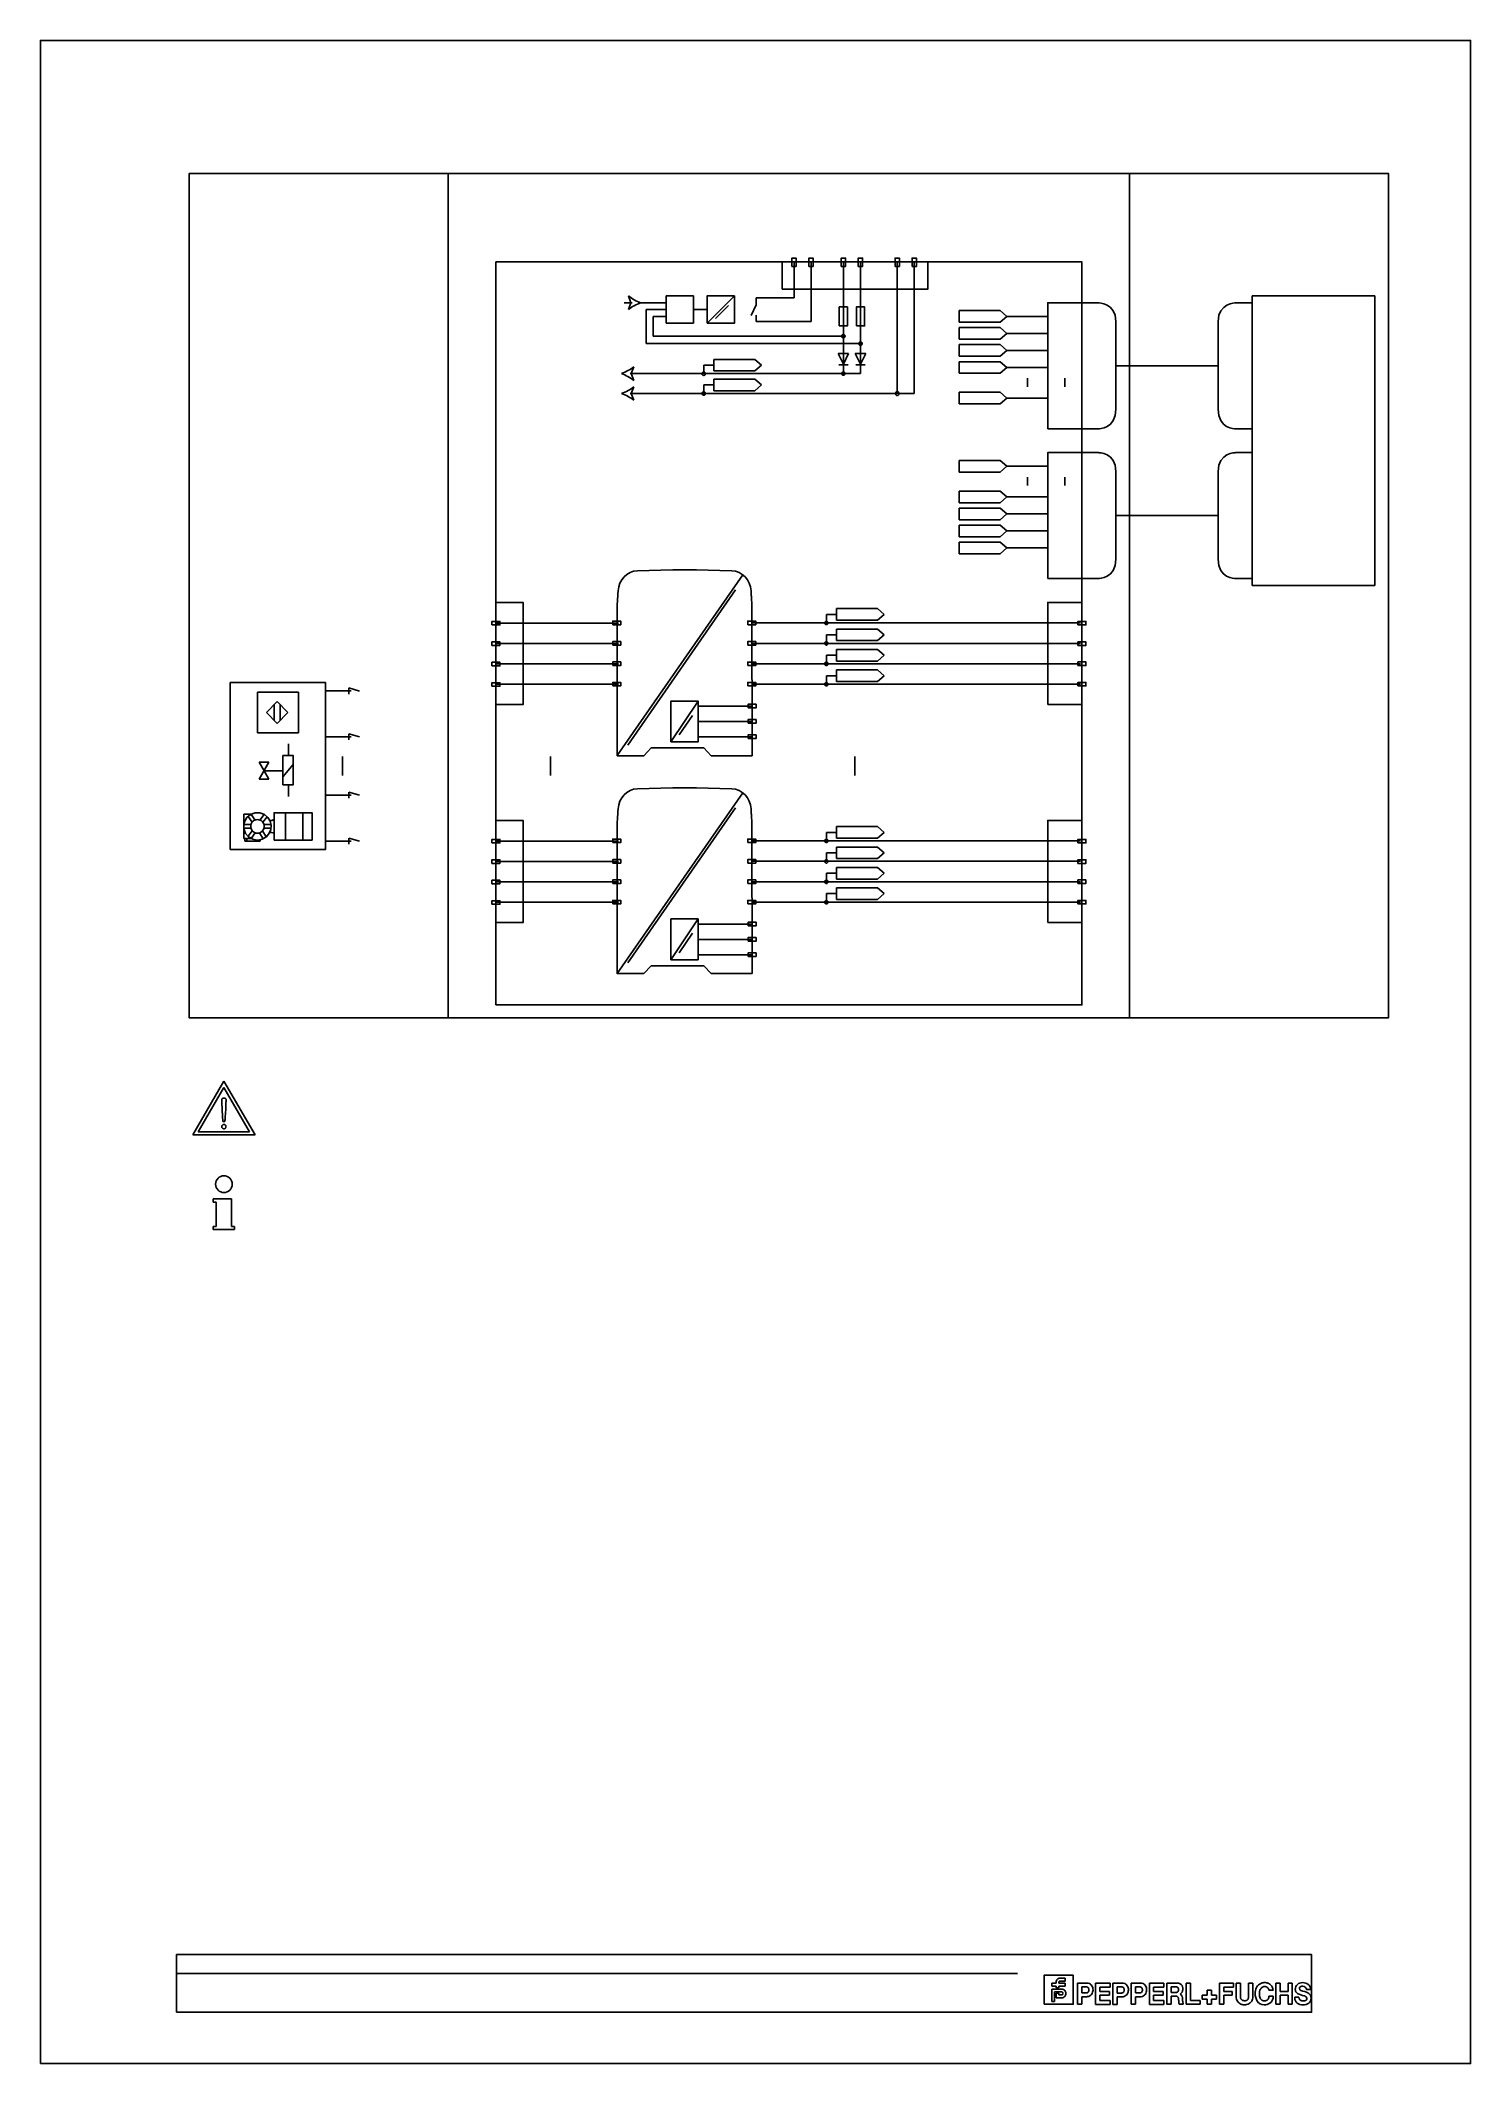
# Model space of a CAD drawing. Header units: metres. Extents: x 0 to 595, y 0 to 842.
import ezdxf

# ---------------------------------------------------------------- set-up
doc = ezdxf.new("R2010")
doc.units = ezdxf.units.M
doc.layers.add('BORDER', color=2, linetype='Continuous')
doc.layers.add('SCHEMATICS', color=7, linetype='Continuous')

msp = doc.modelspace()

# ---------------------------------------------------------------- linework, layer by layer
at = {"layer": 'BORDER', "color": 2}
msp.add_lwpolyline([(0, 0), (595, 0), (595, 842), (0, 842), (0, 0)], dxfattribs=at)
at = {"layer": 'SCHEMATICS', "color": 7}
for p, q in [((169.65, 786.68), (169.65, 435.17)), ((453.13, 786.68), (453.13, 435.17)), ((313.52, 734.94), (313.52, 749.43)), ((320.61, 725.02), (320.61, 749.43)), ((334.07, 703.34), (334.07, 749.43)), ((341.16, 703.34), (341.16, 749.43)), ((356.46, 695.06), (356.46, 749.75)), ((363.57, 695.06), (363.57, 749.75)), ((246.14, 732.82), (242.9, 732.82)), ((245.67, 732.82), (244.65, 735.65)), ((244.65, 729.99), (245.67, 732.82)), ((248.74, 732.82), (260.08, 732.82)), ((260.37, 735.65), (271.71, 735.65)), ((260.37, 735.65), (260.37, 724.31)), ((271.71, 735.65), (271.71, 724.31)), ((277.38, 724.31), (288.71, 735.65)), ((313.52, 734.94), (297.8, 734.94)), ((297.8, 734.94), (297.8, 732.01)), ((433.29, 732.82), (440.15, 732.82)), ((433.29, 680.38), (433.29, 732.82)), ((504.16, 732.82), (497.29, 732.82)), ((504.16, 680.38), (504.16, 732.82)), ((252.05, 715.81), (252.05, 729.99)), ((252.05, 729.99), (260.08, 729.99)), ((254.88, 718.93), (254.88, 727.15)), ((254.88, 727.15), (260.08, 727.15)), ((260.37, 724.31), (271.71, 724.31)), ((271.71, 730.01), (277.38, 730.01)), ((280.87, 726.24), (286.3, 731.67)), ((297.8, 732.01), (295.64, 727.53)), ((297.8, 727.67), (297.8, 725.02)), ((320.61, 725.02), (297.8, 725.02)), ((382.26, 724.75), (382.26, 729.57)), ((382.26, 729.57), (399.27, 729.57)), ((399.27, 724.75), (382.26, 724.75)), ((399.27, 729.57), (402.11, 727.16)), ((402.11, 727.16), (399.27, 724.75)), ((402.11, 727.16), (419.11, 727.16)), ((341.08, 715.81), (252.05, 715.81)), ((334.07, 718.93), (254.88, 718.93)), ((382.26, 717.66), (382.26, 722.48)), ((382.26, 722.48), (399.27, 722.48)), ((399.27, 717.66), (382.26, 717.66)), ((399.27, 722.48), (402.11, 720.07)), ((402.11, 720.07), (399.27, 717.66)), ((402.11, 720.07), (419.11, 720.07)), ((280.2, 704.44), (280.2, 709.26)), ((280.2, 709.26), (297.22, 709.26)), ((297.22, 709.26), (300.05, 706.85)), ((334.07, 707.24), (331.88, 711.77)), ((331.88, 711.77), (336.26, 711.77)), ((336.26, 711.77), (334.07, 707.24)), ((341.16, 707.24), (338.96, 711.77)), ((338.96, 711.77), (343.35, 711.77)), ((343.35, 711.77), (341.16, 707.24)), ((382.26, 710.58), (382.26, 715.4)), ((382.26, 715.4), (399.27, 715.4)), ((399.27, 710.58), (382.26, 710.58)), ((382.26, 703.49), (382.26, 708.31)), ((382.26, 708.31), (399.27, 708.31)), ((399.27, 715.4), (402.11, 712.99)), ((402.11, 712.99), (399.27, 710.58)), ((399.27, 708.31), (402.11, 705.9)), ((402.11, 712.99), (419.11, 712.99)), ((245.33, 703.34), (341.16, 703.34)), ((246.83, 706.17), (245.81, 703.34)), ((245.81, 703.34), (246.83, 700.51)), ((280.2, 706.85), (275.95, 706.85)), ((275.95, 706.85), (275.95, 703.31)), ((297.22, 704.44), (280.2, 704.44)), ((280.2, 696.22), (280.2, 701.04)), ((280.2, 701.04), (297.22, 701.04)), ((300.05, 706.85), (297.22, 704.44)), ((297.22, 701.04), (300.05, 698.63)), ((336, 706.98), (332.21, 706.98)), ((343.09, 706.98), (339.3, 706.98)), ((399.27, 703.49), (382.26, 703.49)), ((402.11, 705.9), (399.27, 703.49)), ((402.11, 705.9), (419.11, 705.9)), ((410.61, 701.39), (410.61, 697.84)), ((426.2, 701.39), (426.2, 697.84)), ((447.46, 706.6), (489.98, 706.6)), ((245.36, 695.06), (363.57, 695.06)), ((246.86, 697.89), (245.83, 695.06)), ((245.83, 695.06), (246.86, 692.23)), ((280.2, 698.63), (275.95, 698.63)), ((275.95, 698.63), (275.95, 695.09)), ((297.22, 696.22), (280.2, 696.22)), ((300.05, 698.63), (297.22, 696.22)), ((382.26, 690.75), (382.26, 695.57)), ((382.26, 695.57), (399.27, 695.57)), ((399.27, 690.75), (382.26, 690.75)), ((399.27, 695.57), (402.11, 693.16)), ((402.11, 693.16), (399.27, 690.75)), ((402.11, 693.16), (419.11, 693.16)), ((440.26, 680.38), (433.29, 680.38)), ((497.07, 680.38), (504.16, 680.38)), ((382.26, 662.39), (382.26, 667.2)), ((382.26, 667.2), (399.27, 667.2)), ((399.27, 667.2), (402.11, 664.79)), ((433.29, 670.46), (440.15, 670.46)), ((433.29, 618.02), (433.29, 670.46)), ((504.16, 670.46), (497.29, 670.46)), ((504.16, 618.01), (504.16, 670.46)), ((399.27, 662.39), (382.26, 662.39)), ((402.11, 664.79), (399.27, 662.39)), ((402.11, 664.79), (419.11, 664.79)), ((410.61, 660.28), (410.61, 656.74)), ((426.2, 660.29), (426.2, 656.74)), ((382.26, 649.63), (382.26, 654.45)), ((382.26, 654.45), (399.27, 654.45)), ((399.27, 649.63), (382.26, 649.63)), ((399.27, 654.45), (402.11, 652.04)), ((402.11, 652.04), (399.27, 649.63)), ((402.11, 652.04), (419.11, 652.04)), ((382.26, 642.54), (382.26, 647.36)), ((382.26, 647.36), (399.27, 647.36)), ((399.27, 642.54), (382.26, 642.54)), ((382.26, 635.45), (382.26, 640.27)), ((382.26, 640.27), (399.27, 640.27)), ((399.27, 647.36), (402.11, 644.95)), ((402.11, 644.95), (399.27, 642.54)), ((399.27, 640.27), (402.11, 637.86)), ((402.11, 644.95), (419.11, 644.95)), ((447.46, 644.23), (489.98, 644.23)), ((399.27, 635.45), (382.26, 635.45)), ((382.26, 628.38), (382.26, 633.2)), ((382.26, 633.2), (399.27, 633.2)), ((402.11, 637.86), (399.27, 635.45)), ((399.27, 633.2), (402.11, 630.79)), ((402.11, 637.86), (419.11, 637.86)), ((399.27, 628.38), (382.26, 628.38)), ((402.11, 630.79), (399.27, 628.38)), ((402.11, 630.79), (419.11, 630.79)), ((239.95, 544.42), (292.2, 619.53)), ((440.26, 618.01), (433.29, 618.02)), ((497.07, 618.01), (504.16, 618.01)), ((244.32, 548.76), (289.21, 613.29)), ((295.99, 607.47), (295.83, 609.75)), ((296.07, 544.35), (295.99, 607.47)), ((189.5, 599.47), (240.52, 599.47)), ((239.88, 605.45), (239.88, 544.31)), ((296.21, 599.58), (432.71, 599.58)), ((331.23, 603.13), (326.98, 603.13)), ((326.98, 603.13), (326.98, 599.59)), ((331.23, 600.72), (331.23, 605.54)), ((331.23, 605.54), (348.25, 605.54)), ((348.25, 600.72), (331.23, 600.72)), ((348.25, 605.54), (351.08, 603.13)), ((351.08, 603.13), (348.25, 600.72)), ((189.5, 590.96), (240.52, 590.96)), ((295.94, 591.08), (432.71, 591.08)), ((331.23, 594.63), (326.98, 594.63)), ((326.98, 594.63), (326.98, 591.08)), ((331.23, 592.22), (331.23, 597.04)), ((331.23, 597.04), (348.25, 597.04)), ((348.25, 592.22), (331.23, 592.22)), ((348.25, 597.04), (351.08, 594.63)), ((351.08, 594.63), (348.25, 592.22)), ((189.5, 582.58), (240.52, 582.58)), ((296.21, 582.57), (432.71, 582.57)), ((331.23, 586.12), (326.98, 586.12)), ((326.98, 586.12), (326.98, 582.58)), ((331.23, 583.71), (331.23, 588.53)), ((331.23, 588.53), (348.25, 588.53)), ((348.25, 583.71), (331.23, 583.71)), ((348.25, 588.53), (351.08, 586.12)), ((351.08, 586.12), (348.25, 583.71)), ((189.5, 574.07), (240.52, 574.07)), ((295.94, 574.07), (432.71, 574.07)), ((331.23, 577.62), (326.98, 577.62)), ((326.98, 577.62), (326.98, 574.07)), ((331.23, 575.21), (331.23, 580.03)), ((331.23, 580.03), (348.25, 580.03)), ((348.25, 575.21), (331.23, 575.21)), ((348.25, 580.03), (351.08, 577.62)), ((351.08, 577.62), (348.25, 575.21)), ((90.28, 570.83), (90.28, 553.82)), ((107.29, 570.83), (90.28, 570.83)), ((98.46, 566.87), (93.99, 562.26)), ((97.19, 559.06), (97.19, 565.46)), ((98.46, 566.87), (102.94, 562.26)), ((99.74, 559.06), (99.74, 565.46)), ((107.29, 553.82), (107.29, 570.83)), ((129.31, 571.27), (118.76, 571.27)), ((132.8, 571.24), (128.26, 572.52)), ((128.26, 572.52), (128.26, 569.97)), ((262.3, 550.07), (273.64, 567.08)), ((273.76, 564.96), (295.83, 564.96)), ((93.99, 562.26), (98.46, 557.78)), ((102.94, 562.26), (98.46, 557.78)), ((265.8, 552.97), (271.23, 561.11)), ((295.83, 558.58), (273.66, 558.58)), ((90.28, 553.82), (107.29, 553.82)), ((103.16, 544.5), (103.16, 549.23)), ((129.31, 552.13), (118.76, 552.13)), ((132.8, 552.11), (128.26, 553.43)), ((128.26, 553.43), (128.26, 550.88)), ((251.02, 544.33), (254.08, 547.61)), ((254.08, 547.61), (276.03, 547.61)), ((273.76, 552.2), (295.83, 552.2)), ((276.03, 547.61), (279.09, 544.33)), ((93.03, 538.08), (91.01, 541.59)), ((91.01, 541.59), (95.06, 541.59)), ((95.06, 541.59), (91.01, 534.57)), ((105.14, 540.69), (100.89, 535.56)), ((125.72, 544.02), (125.72, 536.09)), ((212.17, 544.02), (212.17, 536.09)), ((239.88, 544.31), (239.89, 544.33)), ((239.89, 544.33), (251.02, 544.33)), ((279.09, 544.33), (296.07, 544.33)), ((296.07, 544.33), (296.07, 544.35)), ((338.89, 544.02), (338.89, 536.09)), ((91.01, 534.57), (95.06, 534.57)), ((95.06, 534.57), (93.03, 538.08)), ((93.08, 538.03), (93.08, 538.12)), ((93.08, 538.08), (100.88, 538.08)), ((93.21, 538.26), (93.17, 538.26)), ((103.16, 532.08), (103.16, 527.34)), ((129.31, 527.89), (118.76, 527.89)), ((132.8, 527.86), (128.26, 529.14)), ((128.26, 529.14), (128.26, 526.59)), ((239.95, 453.71), (292.2, 528.82)), ((244.32, 458.05), (289.21, 522.58)), ((84.56, 509.85), (84.56, 519.95)), ((84.56, 519.95), (87.6, 519.95)), ((87.51, 515.67), (84.64, 515.67)), ((87.51, 514.13), (84.64, 514.13)), ((88.02, 516.7), (86.36, 519.01)), ((89.27, 517.55), (87.6, 519.9)), ((89.27, 520.5), (90.25, 520.59)), ((89.65, 517.68), (90.25, 517.72)), ((90.25, 520.59), (91.28, 520.5)), ((90.25, 517.72), (90.89, 517.68)), ((91.32, 517.55), (93.03, 519.82)), ((92.52, 516.61), (94.27, 518.92)), ((93.03, 515.67), (95.9, 515.67)), ((93.03, 514.13), (95.9, 514.13)), ((95.77, 517.38), (95.25, 517.55)), ((96.28, 517.38), (95.77, 517.38)), ((96.79, 517.6), (96.28, 517.38)), ((97.18, 517.9), (96.79, 517.6)), ((101.97, 520.55), (101.97, 509.12)), ((109.2, 520.55), (109.2, 509.12)), ((239.88, 514.74), (239.88, 453.6)), ((295.99, 516.76), (295.83, 519.04)), ((296.07, 453.64), (295.99, 516.76)), ((331.23, 510.01), (331.23, 514.83)), ((331.23, 514.83), (348.25, 514.83)), ((348.25, 514.83), (351.08, 512.42)), ((87.6, 509.85), (84.56, 509.85)), ((87.59, 509.85), (84.99, 509.85)), ((84.99, 509.85), (84.99, 508.78)), ((84.99, 508.78), (91.45, 508.78)), ((85.88, 509.85), (85.88, 508.78)), ((88.02, 513.1), (86.36, 510.79)), ((89.27, 512.25), (87.6, 509.9)), ((89.27, 509.3), (88.32, 509.55)), ((89.65, 512.12), (89.05, 512.33)), ((90.25, 509.21), (89.27, 509.3)), ((90.25, 512.08), (89.65, 512.12)), ((90.21, 508.78), (90.21, 509.21)), ((90.89, 512.12), (90.25, 512.08)), ((91.28, 509.3), (90.25, 509.21)), ((91.49, 512.33), (90.89, 512.12)), ((91.1, 512.16), (92.6, 509.77)), ((92.22, 509.55), (91.28, 509.3)), ((91.45, 508.78), (91.45, 509.34)), ((92.39, 512.98), (93.88, 510.58)), ((95.25, 512.25), (95.77, 512.42)), ((95.77, 512.42), (96.28, 512.42)), ((96.28, 512.42), (96.79, 512.21)), ((96.79, 512.21), (97.18, 511.9)), ((129.31, 508.75), (118.76, 508.75)), ((132.8, 508.74), (128.26, 510.06)), ((128.26, 510.06), (128.26, 507.51)), ((189.5, 508.75), (240.52, 508.75)), ((296.21, 508.87), (432.71, 508.87)), ((331.23, 512.42), (326.98, 512.42)), ((326.98, 512.42), (326.98, 508.88)), ((348.25, 510.01), (331.23, 510.01)), ((331.23, 501.51), (331.23, 506.32)), ((331.23, 506.32), (348.25, 506.32)), ((351.08, 512.42), (348.25, 510.01)), ((348.25, 506.32), (351.08, 503.91)), ((189.5, 500.25), (240.52, 500.25)), ((295.94, 500.37), (432.71, 500.37)), ((331.23, 503.91), (326.98, 503.91)), ((326.98, 503.91), (326.98, 500.37)), ((348.25, 501.51), (331.23, 501.51)), ((331.23, 493), (331.23, 497.82)), ((331.23, 497.82), (348.25, 497.82)), ((351.08, 503.91), (348.25, 501.51)), ((348.25, 497.82), (351.08, 495.41)), ((189.5, 491.86), (240.52, 491.86)), ((296.21, 491.86), (432.71, 491.86)), ((331.23, 495.41), (326.98, 495.41)), ((326.98, 495.41), (326.98, 491.87)), ((348.25, 493), (331.23, 493)), ((331.23, 484.5), (331.23, 489.32)), ((331.23, 489.32), (348.25, 489.32)), ((351.08, 495.41), (348.25, 493)), ((348.25, 489.32), (351.08, 486.9)), ((189.5, 483.36), (240.52, 483.36)), ((295.94, 483.36), (432.71, 483.36)), ((331.23, 486.9), (326.98, 486.9)), ((326.98, 486.9), (326.98, 483.36)), ((348.25, 484.5), (331.23, 484.5)), ((351.08, 486.9), (348.25, 484.5)), ((262.3, 459.36), (273.64, 476.37)), ((273.76, 474.25), (295.83, 474.25)), ((265.8, 462.25), (271.23, 470.4)), ((295.83, 467.87), (273.66, 467.87)), ((251.02, 453.62), (254.08, 456.89)), ((254.08, 456.89), (276.03, 456.89)), ((273.76, 461.49), (295.83, 461.49)), ((276.03, 456.89), (279.09, 453.62)), ((239.88, 453.6), (239.89, 453.62)), ((239.89, 453.62), (251.02, 453.62)), ((279.09, 453.62), (296.07, 453.62)), ((296.07, 453.62), (296.07, 453.64)), ((63.33, 386.47), (76.32, 408.83)), ((76.32, 406.23), (65.61, 387.78)), ((76.32, 408.83), (89.32, 386.47)), ((87.03, 387.78), (76.32, 406.23)), ((75.58, 396.85), (75.45, 400.31)), ((75.89, 392.04), (75.58, 396.85)), ((65.61, 387.78), (87.03, 387.78)), ((76.73, 392.04), (75.89, 392.04)), ((89.32, 386.47), (63.33, 386.47)), ((71.89, 359.85), (79.52, 359.85)), ((71.89, 358.56), (71.89, 359.85)), ((73.12, 358.56), (71.89, 358.56)), ((73.12, 348.41), (73.12, 358.56)), ((79.52, 359.85), (79.52, 348.41)), ((71.89, 347.12), (71.89, 348.41)), ((71.89, 348.41), (73.12, 348.41)), ((80.75, 347.12), (71.89, 347.12)), ((79.52, 348.41), (80.75, 348.41)), ((80.75, 348.41), (80.75, 347.12)), ((56.67, 37.41), (406.5, 37.41)), ((422.56, 33.89), (422.56, 33.45)), ((426.4, 34.35), (426.4, 35.56)), ((422.56, 33.45), (420.74, 33.45)), ((420.74, 33.45), (420.74, 32.24)), ((420.74, 32.24), (422.56, 32.24)), ((420.74, 31.01), (420.74, 25.87)), ((420.74, 25.87), (421.95, 25.87)), ((421.95, 25.87), (421.95, 29.79)), ((421.95, 29.79), (424.86, 29.79)), ((422.56, 32.24), (422.56, 31.49)), ((422.56, 31.49), (423.77, 31.49)), ((423.77, 29.31), (422.56, 29.31)), ((422.56, 29.31), (422.56, 27.36)), ((422.56, 27.36), (424.86, 27.36)), ((426.4, 33.45), (423.77, 33.45)), ((423.77, 32.24), (426.4, 32.24)), ((423.77, 28.59), (423.77, 29.31)), ((426.4, 32.24), (426.4, 33.45)), ((435.51, 33.46), (431.49, 33.46)), ((431.49, 33.46), (431.49, 24.66)), ((433.29, 29.36), (433.29, 31.91)), ((433.29, 31.91), (435.06, 31.91)), ((434.99, 29.36), (433.29, 29.36)), ((433.29, 24.66), (433.29, 27.81)), ((433.29, 27.81), (435.34, 27.81)), ((435.3, 29.38), (434.99, 29.36)), ((435.34, 27.81), (435.7, 27.84)), ((445.07, 33.46), (439, 33.46)), ((439, 33.46), (439, 24.64)), ((440.79, 29.94), (440.79, 31.84)), ((440.79, 31.84), (445.07, 31.84)), ((444.72, 29.94), (440.79, 29.94)), ((440.79, 26.26), (440.79, 28.39)), ((440.79, 28.39), (444.72, 28.39)), ((445.07, 26.26), (440.79, 26.26)), ((444.72, 28.39), (444.72, 29.94)), ((445.07, 31.84), (445.07, 33.46)), ((445.07, 24.64), (445.07, 26.26)), ((450.24, 33.47), (446.2, 33.47)), ((446.2, 33.47), (446.2, 24.64)), ((448.01, 29.35), (448.01, 31.92)), ((448.01, 31.92), (449.78, 31.92)), ((449.72, 29.35), (448.01, 29.35)), ((448.01, 24.64), (448.01, 27.81)), ((448.01, 27.81), (450.07, 27.81)), ((450.03, 29.38), (449.72, 29.35)), ((450.07, 27.81), (450.43, 27.83)), ((457.81, 33.46), (453.78, 33.46)), ((453.78, 33.46), (453.78, 24.66)), ((455.59, 29.36), (455.59, 31.91)), ((455.59, 31.91), (457.35, 31.91)), ((457.29, 29.36), (455.59, 29.36)), ((455.59, 24.66), (455.59, 27.81)), ((455.59, 27.81), (457.64, 27.81)), ((457.6, 29.38), (457.29, 29.36)), ((457.64, 27.81), (458, 27.83)), ((467.44, 33.46), (461.37, 33.46)), ((461.37, 33.46), (461.37, 24.64)), ((463.16, 29.94), (463.16, 31.84)), ((463.16, 31.84), (467.44, 31.84)), ((467.09, 29.94), (463.16, 29.94)), ((463.16, 26.26), (463.16, 28.39)), ((463.16, 28.39), (467.09, 28.39)), ((467.44, 26.26), (463.16, 26.26)), ((467.09, 28.39), (467.09, 29.94)), ((467.44, 31.84), (467.44, 33.46)), ((467.44, 24.64), (467.44, 26.26)), ((473.02, 33.45), (468.62, 33.45)), ((468.62, 33.45), (468.62, 24.66)), ((470.4, 29.53), (470.4, 31.9)), ((470.4, 31.9), (472.53, 31.9)), ((472.1, 29.53), (470.4, 29.53)), ((470.4, 24.66), (470.4, 28.06)), ((470.4, 28.06), (472.53, 28.06)), ((472.52, 29.56), (472.1, 29.53)), ((474.13, 28.87), (474.48, 29.11)), ((474.38, 28.7), (474.13, 28.87)), ((475.4, 24.97), (475.29, 25.58)), ((478.54, 33.46), (476.75, 33.46)), ((476.75, 33.46), (476.75, 24.66)), ((478.54, 26.27), (478.54, 33.46)), ((482.46, 26.27), (478.54, 26.27)), ((482.46, 24.66), (482.46, 26.27)), ((485.45, 28.39), (483.41, 28.39)), ((483.41, 28.39), (483.41, 26.82)), ((483.41, 26.82), (485.45, 26.82)), ((487.24, 30.53), (485.45, 30.53)), ((485.45, 30.53), (485.45, 28.39)), ((485.45, 26.82), (485.45, 24.66)), ((487.24, 28.39), (487.24, 30.53)), ((489.28, 28.39), (487.24, 28.39)), ((487.24, 24.66), (487.24, 26.82)), ((487.24, 26.82), (489.28, 26.82)), ((489.28, 26.82), (489.28, 28.39)), ((496.33, 33.47), (490.61, 33.47)), ((490.61, 33.47), (490.61, 24.66)), ((492.4, 29.95), (492.4, 31.84)), ((492.4, 31.84), (496.33, 31.84)), ((495.83, 29.95), (492.4, 29.95)), ((492.4, 24.66), (492.4, 28.39)), ((492.4, 28.39), (495.83, 28.39)), ((495.83, 28.39), (495.83, 29.95)), ((496.33, 31.84), (496.33, 33.47)), ((499.25, 33.47), (497.47, 33.47)), ((497.47, 33.47), (497.47, 27.81)), ((499.25, 28.39), (499.25, 33.47)), ((499.29, 27.65), (499.25, 28.39)), ((504.42, 33.47), (502.62, 33.47)), ((502.62, 33.47), (502.62, 28.39)), ((502.62, 28.39), (502.62, 27.65)), ((504.38, 27.29), (504.42, 27.82)), ((504.42, 27.82), (504.42, 33.47)), ((512.86, 28.06), (511.12, 28.06)), ((511.12, 28.06), (511.12, 27.78)), ((511.14, 30.47), (512.86, 30.47)), ((512.86, 30.47), (512.82, 30.69)), ((512.87, 27.9), (512.86, 28.06)), ((515.82, 33.47), (514.04, 33.47)), ((514.04, 33.47), (514.04, 24.66)), ((515.82, 30), (515.82, 33.47)), ((519.06, 30), (515.82, 30)), ((515.82, 24.66), (515.82, 28.43)), ((515.82, 28.43), (519.06, 28.43)), ((520.83, 33.47), (519.06, 33.47)), ((519.06, 33.47), (519.06, 30)), ((519.06, 28.43), (519.06, 24.66)), ((520.83, 24.66), (520.83, 33.47)), ((523.62, 27.59), (521.84, 27.59)), ((521.84, 27.59), (521.84, 27.33)), ((523.62, 27.47), (523.62, 27.59)), ((526.72, 30.84), (528.49, 30.84)), ((528.49, 30.84), (528.47, 31.05)), ((431.49, 24.66), (433.29, 24.66)), ((439, 24.64), (445.07, 24.64)), ((446.2, 24.64), (448.01, 24.64)), ((453.78, 24.66), (455.59, 24.66)), ((461.37, 24.64), (467.44, 24.64)), ((468.62, 24.66), (470.4, 24.66)), ((473.73, 24.9), (473.8, 24.66)), ((473.8, 24.66), (475.49, 24.66)), ((475.49, 24.66), (475.4, 24.97)), ((476.75, 24.66), (482.46, 24.66)), ((485.45, 24.66), (487.24, 24.66)), ((490.61, 24.66), (492.4, 24.66)), ((514.04, 24.66), (515.82, 24.66)), ((519.06, 24.66), (520.83, 24.66))]:
    msp.add_line(p, q, dxfattribs=at)
for points in [[(61.93, 435.17), (169.65, 435.17), (169.65, 786.68), (61.93, 786.68), (61.93, 435.17)], [(61.93, 786.68), (61.93, 435.17), (560.85, 435.17), (560.85, 786.68), (61.93, 786.68)], [(189.5, 440.63), (433.29, 440.63), (433.29, 749.83), (189.5, 749.83), (189.5, 440.63)], [(189.5, 440.63), (433.29, 440.63), (433.29, 749.83), (189.5, 749.83), (189.5, 440.63)], [(308.56, 738.49), (369.22, 738.49), (369.22, 749.83), (308.56, 749.83), (308.56, 738.49)], [(308.56, 738.49), (369.22, 738.49), (369.22, 749.83), (308.56, 749.83), (308.56, 738.49)], [(312.64, 747.93), (314.4, 747.93), (314.4, 751.46), (312.64, 751.46), (312.64, 747.93)], [(319.72, 747.93), (321.48, 747.93), (321.48, 751.46), (319.72, 751.46), (319.72, 747.93)], [(333.19, 747.93), (334.95, 747.93), (334.95, 751.46), (333.19, 751.46), (333.19, 747.93)], [(340.27, 747.93), (342.03, 747.93), (342.03, 751.46), (340.27, 751.46), (340.27, 747.93)], [(355.58, 747.93), (357.35, 747.93), (357.35, 751.46), (355.58, 751.46), (355.58, 747.93)], [(362.67, 747.93), (364.44, 747.93), (364.44, 751.46), (362.67, 751.46), (362.67, 747.93)], [(244.65, 735.65), (245.17, 735.23), (245.75, 734.82), (246.38, 734.42), (247.05, 734.04), (247.73, 733.69), (248.41, 733.37), (249.09, 733.07), (249.74, 732.82)], [(249.74, 732.82), (249.09, 732.56), (248.41, 732.27), (247.73, 731.95), (247.05, 731.59), (246.38, 731.22), (245.75, 730.82), (245.17, 730.41), (244.65, 729.99)], [(277.38, 724.31), (288.71, 724.31), (288.71, 735.65), (277.38, 735.65), (277.38, 724.31)], [(419.11, 680.38), (433.29, 680.38), (433.29, 732.82), (419.11, 732.82), (419.11, 680.38)], [(419.11, 680.38), (433.29, 680.38), (433.29, 732.82), (419.11, 732.82), (419.11, 680.38)], [(440.15, 732.82), (440.46, 732.81), (441.29, 732.7), (442.46, 732.41), (443.81, 731.85), (445.15, 730.92), (446.32, 729.54), (447.15, 727.6), (447.46, 725.03)], [(497.29, 732.82), (496.98, 732.81), (496.15, 732.7), (494.98, 732.41), (493.64, 731.85), (492.3, 730.92), (491.12, 729.54), (490.3, 727.6), (489.98, 725.03)], [(504.15, 615.18), (555.18, 615.18), (555.18, 735.65), (504.15, 735.65), (504.15, 615.18)], [(504.15, 615.18), (555.18, 615.18), (555.18, 735.65), (504.15, 735.65), (504.15, 615.18)], [(332.37, 723.19), (335.77, 723.19), (335.77, 731.13), (332.37, 731.13), (332.37, 723.19)], [(339.46, 723.19), (342.86, 723.19), (342.86, 731.13), (339.46, 731.13), (339.46, 723.19)], [(447.46, 725.03), (447.46, 720.85), (447.46, 715.98), (447.46, 710.72), (447.46, 705.34), (447.46, 700.15), (447.46, 695.43), (447.46, 691.46), (447.46, 688.54)], [(489.98, 725.03), (489.98, 720.85), (489.98, 715.98), (489.98, 710.72), (489.98, 705.34), (489.98, 700.15), (489.98, 695.43), (489.98, 691.46), (489.98, 688.54)], [(334.07, 719.65), (333.92, 719.63), (333.79, 719.59), (333.67, 719.53), (333.57, 719.44), (333.48, 719.33), (333.41, 719.21), (333.37, 719.08), (333.36, 718.94)], [(333.36, 718.94), (333.37, 718.8), (333.41, 718.66), (333.48, 718.54), (333.57, 718.44), (333.67, 718.35), (333.79, 718.29), (333.92, 718.24), (334.07, 718.23)], [(334.78, 718.94), (334.76, 719.08), (334.72, 719.21), (334.66, 719.33), (334.57, 719.44), (334.46, 719.53), (334.34, 719.59), (334.21, 719.63), (334.07, 719.65)], [(334.07, 718.23), (334.21, 718.24), (334.34, 718.29), (334.46, 718.35), (334.57, 718.44), (334.66, 718.54), (334.72, 718.66), (334.76, 718.8), (334.78, 718.94)], [(341.19, 716.53), (341.05, 716.51), (340.92, 716.47), (340.8, 716.41), (340.69, 716.32), (340.6, 716.21), (340.54, 716.09), (340.5, 715.96), (340.48, 715.82)], [(340.48, 715.82), (340.5, 715.68), (340.54, 715.54), (340.6, 715.42), (340.69, 715.32), (340.8, 715.23), (340.92, 715.17), (341.05, 715.12), (341.19, 715.11)], [(341.9, 715.82), (341.89, 715.96), (341.85, 716.09), (341.78, 716.21), (341.69, 716.32), (341.59, 716.41), (341.47, 716.47), (341.34, 716.51), (341.19, 716.53)], [(341.19, 715.11), (341.34, 715.12), (341.47, 715.17), (341.59, 715.23), (341.69, 715.32), (341.78, 715.42), (341.85, 715.54), (341.89, 715.68), (341.9, 715.82)], [(241.74, 703.34), (242.39, 703.6), (243.07, 703.89), (243.75, 704.22), (244.43, 704.57), (245.1, 704.95), (245.73, 705.34), (246.31, 705.75), (246.83, 706.17)], [(246.83, 700.51), (246.31, 700.93), (245.73, 701.35), (245.1, 701.74), (244.43, 702.12), (243.75, 702.47), (243.07, 702.8), (242.39, 703.09), (241.74, 703.34)], [(275.96, 704), (275.81, 703.98), (275.68, 703.94), (275.56, 703.88), (275.46, 703.79), (275.37, 703.68), (275.3, 703.56), (275.26, 703.43), (275.25, 703.29)], [(275.25, 703.29), (275.26, 703.15), (275.3, 703.01), (275.37, 702.89), (275.46, 702.79), (275.56, 702.7), (275.68, 702.63), (275.81, 702.59), (275.96, 702.58)], [(276.67, 703.29), (276.65, 703.43), (276.61, 703.56), (276.55, 703.68), (276.46, 703.79), (276.35, 703.88), (276.23, 703.94), (276.1, 703.98), (275.96, 704)], [(275.96, 702.58), (276.1, 702.59), (276.23, 702.63), (276.35, 702.7), (276.46, 702.79), (276.55, 702.89), (276.61, 703.01), (276.65, 703.15), (276.67, 703.29)], [(334.07, 704.05), (333.92, 704.04), (333.79, 704), (333.67, 703.93), (333.57, 703.84), (333.48, 703.74), (333.41, 703.62), (333.37, 703.49), (333.36, 703.34)], [(333.36, 703.34), (333.37, 703.2), (333.41, 703.07), (333.48, 702.95), (333.57, 702.84), (333.67, 702.76), (333.79, 702.69), (333.92, 702.65), (334.07, 702.63)], [(334.78, 703.34), (334.76, 703.49), (334.72, 703.62), (334.66, 703.74), (334.57, 703.84), (334.46, 703.93), (334.34, 704), (334.21, 704.04), (334.07, 704.05)], [(334.07, 702.63), (334.21, 702.65), (334.34, 702.69), (334.46, 702.76), (334.57, 702.84), (334.66, 702.95), (334.72, 703.07), (334.76, 703.2), (334.78, 703.34)], [(241.77, 695.06), (242.42, 695.31), (243.1, 695.61), (243.78, 695.93), (244.46, 696.28), (245.12, 696.66), (245.75, 697.06), (246.33, 697.47), (246.86, 697.89)], [(246.86, 692.23), (246.33, 692.65), (245.75, 693.06), (245.12, 693.46), (244.46, 693.83), (243.78, 694.19), (243.1, 694.51), (242.42, 694.8), (241.77, 695.06)], [(275.96, 695.77), (275.81, 695.76), (275.68, 695.72), (275.56, 695.65), (275.46, 695.57), (275.37, 695.46), (275.3, 695.34), (275.26, 695.21), (275.25, 695.07)], [(275.25, 695.07), (275.26, 694.92), (275.3, 694.79), (275.37, 694.67), (275.46, 694.56), (275.56, 694.48), (275.68, 694.41), (275.81, 694.37), (275.96, 694.36)], [(276.67, 695.07), (276.65, 695.21), (276.61, 695.34), (276.55, 695.46), (276.46, 695.57), (276.35, 695.65), (276.23, 695.72), (276.1, 695.76), (275.96, 695.77)], [(275.96, 694.36), (276.1, 694.37), (276.23, 694.41), (276.35, 694.48), (276.46, 694.56), (276.55, 694.67), (276.61, 694.79), (276.65, 694.92), (276.67, 695.07)], [(356.47, 695.96), (356.33, 695.94), (356.2, 695.89), (356.08, 695.81), (355.97, 695.7), (355.89, 695.56), (355.82, 695.41), (355.78, 695.24), (355.77, 695.06)], [(355.77, 695.06), (355.78, 694.88), (355.82, 694.71), (355.89, 694.56), (355.97, 694.42), (356.08, 694.31), (356.2, 694.23), (356.33, 694.18), (356.47, 694.16)], [(357.18, 695.06), (357.17, 695.24), (357.13, 695.41), (357.06, 695.56), (356.98, 695.7), (356.87, 695.81), (356.75, 695.89), (356.62, 695.94), (356.47, 695.96)], [(356.47, 694.16), (356.62, 694.18), (356.75, 694.23), (356.87, 694.31), (356.98, 694.42), (357.06, 694.56), (357.13, 694.71), (357.17, 694.88), (357.18, 695.06)], [(447.46, 688.54), (447.15, 685.85), (446.34, 683.82), (445.18, 682.37), (443.86, 681.4), (442.54, 680.81), (441.38, 680.5), (440.57, 680.39), (440.26, 680.38)], [(489.98, 688.54), (490.29, 685.85), (491.09, 683.82), (492.22, 682.37), (493.53, 681.4), (494.83, 680.81), (495.96, 680.5), (496.76, 680.39), (497.07, 680.38)], [(419.11, 618.01), (433.29, 618.01), (433.29, 670.46), (419.11, 670.46), (419.11, 618.01)], [(419.11, 618.01), (433.29, 618.01), (433.29, 670.46), (419.11, 670.46), (419.11, 618.01)], [(440.15, 670.46), (440.46, 670.44), (441.29, 670.34), (442.46, 670.05), (443.81, 669.48), (445.15, 668.56), (446.32, 667.17), (447.15, 665.24), (447.46, 662.67)], [(497.29, 670.46), (496.98, 670.44), (496.15, 670.34), (494.98, 670.05), (493.64, 669.48), (492.3, 668.56), (491.12, 667.17), (490.3, 665.24), (489.98, 662.67)], [(447.46, 662.67), (447.46, 658.49), (447.46, 653.62), (447.46, 648.35), (447.46, 642.98), (447.46, 637.78), (447.46, 633.06), (447.46, 629.1), (447.46, 626.18)], [(489.98, 662.67), (489.98, 658.49), (489.98, 653.62), (489.98, 648.35), (489.98, 642.98), (489.98, 637.78), (489.98, 633.06), (489.98, 629.1), (489.98, 626.18)], [(447.46, 626.18), (447.15, 623.48), (446.34, 621.46), (445.18, 620.01), (443.86, 619.03), (442.54, 618.44), (441.38, 618.14), (440.57, 618.03), (440.26, 618.01)], [(489.98, 626.18), (490.29, 623.48), (491.09, 621.46), (492.22, 620.01), (493.53, 619.03), (494.83, 618.44), (495.96, 618.14), (496.76, 618.03), (497.07, 618.01)], [(248.37, 621.28), (246.8, 621.06), (245.33, 620.54), (244, 619.76), (242.83, 618.74), (241.85, 617.52), (241.09, 616.11), (240.57, 614.56), (240.33, 612.88)], [(287.62, 621.28), (282.71, 621.44), (277.81, 621.56), (272.9, 621.62), (267.99, 621.65), (263.09, 621.62), (258.18, 621.56), (253.28, 621.44), (248.37, 621.28)], [(295.66, 612.88), (295.42, 614.56), (294.9, 616.11), (294.14, 617.52), (293.16, 618.74), (291.99, 619.76), (290.66, 620.54), (289.19, 621.06), (287.62, 621.28)], [(189.5, 565.57), (200.83, 565.57), (200.83, 608.09), (189.5, 608.09), (189.5, 565.57)], [(189.5, 565.57), (200.83, 565.57), (200.83, 608.09), (189.5, 608.09), (189.5, 565.57)], [(240.27, 611.86), (240.24, 611.37), (240.2, 610.58), (240.14, 609.61), (240.07, 608.55), (240.01, 607.5), (239.95, 606.57), (239.91, 605.85), (239.88, 605.45)], [(240.33, 612.88), (240.32, 612.76), (240.32, 612.63), (240.31, 612.5), (240.3, 612.37), (240.29, 612.24), (240.29, 612.12), (240.28, 611.99), (240.27, 611.86)], [(295.83, 609.75), (295.81, 610.14), (295.78, 610.53), (295.76, 610.93), (295.74, 611.32), (295.72, 611.71), (295.7, 612.1), (295.68, 612.49), (295.66, 612.88)], [(419.11, 565.57), (433.29, 565.57), (433.29, 608.09), (419.11, 608.09), (419.11, 565.57)], [(419.11, 565.57), (433.29, 565.57), (433.29, 608.09), (419.11, 608.09), (419.11, 565.57)], [(187.83, 598.72), (191.16, 598.72), (191.16, 600.2), (187.83, 600.2), (187.83, 598.72)], [(238.09, 598.84), (241.41, 598.84), (241.41, 600.32), (238.09, 600.32), (238.09, 598.84)], [(294.26, 598.84), (297.59, 598.84), (297.59, 600.32), (294.26, 600.32), (294.26, 598.84)], [(326.99, 600.28), (326.84, 600.26), (326.71, 600.22), (326.59, 600.16), (326.49, 600.07), (326.4, 599.96), (326.33, 599.84), (326.29, 599.71), (326.28, 599.57)], [(326.28, 599.57), (326.29, 599.43), (326.33, 599.29), (326.4, 599.17), (326.49, 599.07), (326.59, 598.98), (326.71, 598.91), (326.84, 598.87), (326.99, 598.86)], [(327.7, 599.57), (327.68, 599.71), (327.64, 599.84), (327.58, 599.96), (327.49, 600.07), (327.38, 600.16), (327.26, 600.22), (327.13, 600.26), (326.99, 600.28)], [(326.99, 598.86), (327.13, 598.87), (327.26, 598.91), (327.38, 598.98), (327.49, 599.07), (327.58, 599.17), (327.64, 599.29), (327.68, 599.43), (327.7, 599.57)], [(431.62, 598.72), (434.95, 598.72), (434.95, 600.2), (431.62, 600.2), (431.62, 598.72)], [(187.83, 590.22), (191.16, 590.22), (191.16, 591.7), (187.83, 591.7), (187.83, 590.22)], [(238.09, 590.34), (241.41, 590.34), (241.41, 591.82), (238.09, 591.82), (238.09, 590.34)], [(294.26, 590.34), (297.59, 590.34), (297.59, 591.82), (294.26, 591.82), (294.26, 590.34)], [(326.99, 591.77), (326.84, 591.76), (326.71, 591.72), (326.59, 591.65), (326.49, 591.56), (326.4, 591.46), (326.33, 591.34), (326.29, 591.21), (326.28, 591.06)], [(326.28, 591.06), (326.29, 590.92), (326.33, 590.79), (326.4, 590.67), (326.49, 590.56), (326.59, 590.48), (326.71, 590.41), (326.84, 590.37), (326.99, 590.35)], [(327.7, 591.06), (327.68, 591.21), (327.64, 591.34), (327.58, 591.46), (327.49, 591.56), (327.38, 591.65), (327.26, 591.72), (327.13, 591.76), (326.99, 591.77)], [(326.99, 590.35), (327.13, 590.37), (327.26, 590.41), (327.38, 590.48), (327.49, 590.56), (327.58, 590.67), (327.64, 590.79), (327.68, 590.92), (327.7, 591.06)], [(431.62, 590.22), (434.95, 590.22), (434.95, 591.7), (431.62, 591.7), (431.62, 590.22)], [(187.83, 581.72), (191.16, 581.72), (191.16, 583.2), (187.83, 583.2), (187.83, 581.72)], [(238.09, 581.84), (241.41, 581.84), (241.41, 583.32), (238.09, 583.32), (238.09, 581.84)], [(294.26, 581.83), (297.59, 581.83), (297.59, 583.31), (294.26, 583.31), (294.26, 581.83)], [(326.99, 583.27), (326.84, 583.25), (326.71, 583.21), (326.59, 583.15), (326.49, 583.06), (326.4, 582.95), (326.33, 582.83), (326.29, 582.7), (326.28, 582.56)], [(326.28, 582.56), (326.29, 582.42), (326.33, 582.28), (326.4, 582.16), (326.49, 582.06), (326.59, 581.97), (326.71, 581.91), (326.84, 581.86), (326.99, 581.85)], [(327.7, 582.56), (327.68, 582.7), (327.64, 582.83), (327.58, 582.95), (327.49, 583.06), (327.38, 583.15), (327.26, 583.21), (327.13, 583.25), (326.99, 583.27)], [(326.99, 581.85), (327.13, 581.86), (327.26, 581.91), (327.38, 581.97), (327.49, 582.06), (327.58, 582.16), (327.64, 582.28), (327.68, 582.42), (327.7, 582.56)], [(431.62, 581.84), (434.95, 581.84), (434.95, 583.32), (431.62, 583.32), (431.62, 581.84)], [(78.94, 505.32), (118.63, 505.32), (118.63, 574.78), (78.94, 574.78), (78.94, 505.32)], [(187.83, 573.2), (191.16, 573.2), (191.16, 574.68), (187.83, 574.68), (187.83, 573.2)], [(238.09, 573.33), (241.41, 573.33), (241.41, 574.81), (238.09, 574.81), (238.09, 573.33)], [(294.26, 573.33), (297.59, 573.33), (297.59, 574.81), (294.26, 574.81), (294.26, 573.33)], [(326.99, 574.76), (326.84, 574.75), (326.71, 574.71), (326.59, 574.64), (326.49, 574.55), (326.4, 574.45), (326.33, 574.33), (326.29, 574.2), (326.28, 574.05)], [(326.28, 574.05), (326.29, 573.91), (326.33, 573.78), (326.4, 573.66), (326.49, 573.55), (326.59, 573.47), (326.71, 573.4), (326.84, 573.36), (326.99, 573.35)], [(327.7, 574.05), (327.68, 574.2), (327.64, 574.33), (327.58, 574.45), (327.49, 574.55), (327.38, 574.64), (327.26, 574.71), (327.13, 574.75), (326.99, 574.76)], [(326.99, 573.35), (327.13, 573.36), (327.26, 573.4), (327.38, 573.47), (327.49, 573.55), (327.58, 573.66), (327.64, 573.78), (327.68, 573.91), (327.7, 574.05)], [(431.62, 573.33), (434.95, 573.33), (434.95, 574.81), (431.62, 574.81), (431.62, 573.33)], [(262.3, 550.07), (273.64, 550.07), (273.64, 567.08), (262.3, 567.08), (262.3, 550.07)], [(294.39, 564.22), (297.72, 564.22), (297.72, 565.7), (294.39, 565.7), (294.39, 564.22)], [(294.39, 557.84), (297.72, 557.84), (297.72, 559.32), (294.39, 559.32), (294.39, 557.84)], [(294.39, 551.46), (297.72, 551.46), (297.72, 552.94), (294.39, 552.94), (294.39, 551.46)], [(100.89, 532.21), (105.14, 532.21), (105.14, 544.39), (100.89, 544.39), (100.89, 532.21)], [(248.37, 530.57), (246.8, 530.35), (245.33, 529.83), (244, 529.05), (242.83, 528.03), (241.85, 526.81), (241.09, 525.4), (240.57, 523.84), (240.33, 522.17)], [(287.62, 530.57), (282.71, 530.73), (277.81, 530.84), (272.9, 530.91), (267.99, 530.94), (263.09, 530.91), (258.18, 530.84), (253.28, 530.73), (248.37, 530.57)], [(295.66, 522.17), (295.42, 523.84), (294.9, 525.4), (294.14, 526.81), (293.16, 528.03), (291.99, 529.05), (290.66, 529.83), (289.19, 530.35), (287.62, 530.57)], [(240.33, 522.17), (240.32, 522.04), (240.32, 521.92), (240.31, 521.79), (240.3, 521.66), (240.29, 521.53), (240.29, 521.41), (240.28, 521.28), (240.27, 521.15)], [(295.83, 519.04), (295.81, 519.43), (295.78, 519.82), (295.76, 520.22), (295.74, 520.61), (295.72, 521), (295.7, 521.39), (295.68, 521.78), (295.66, 522.17)], [(88.32, 509.55), (86.56, 510.58), (85.35, 511.99), (84.7, 513.64), (84.58, 515.38), (84.99, 517.09), (85.92, 518.6), (87.35, 519.79), (89.27, 520.5)], [(89.05, 512.33), (88.27, 512.9), (87.75, 513.61), (87.48, 514.41), (87.46, 515.23), (87.67, 516.03), (88.11, 516.74), (88.78, 517.31), (89.65, 517.68)], [(90.89, 517.68), (91.77, 517.31), (92.43, 516.74), (92.87, 516.03), (93.08, 515.23), (93.06, 514.41), (92.79, 513.61), (92.27, 512.9), (91.49, 512.33)], [(91.28, 520.5), (93.19, 519.78), (94.62, 518.59), (95.55, 517.08), (95.96, 515.39), (95.85, 513.65), (95.19, 512.01), (93.99, 510.59), (92.22, 509.55)], [(97.18, 509.17), (113.01, 509.17), (113.01, 520.55), (97.18, 520.55), (97.18, 509.17)], [(189.5, 474.86), (200.83, 474.86), (200.83, 517.38), (189.5, 517.38), (189.5, 474.86)], [(189.5, 474.86), (200.83, 474.86), (200.83, 517.38), (189.5, 517.38), (189.5, 474.86)], [(240.27, 521.15), (240.24, 520.66), (240.2, 519.87), (240.14, 518.9), (240.07, 517.84), (240.01, 516.79), (239.95, 515.86), (239.91, 515.14), (239.88, 514.74)], [(419.11, 474.86), (433.29, 474.86), (433.29, 517.38), (419.11, 517.38), (419.11, 474.86)], [(419.11, 474.86), (433.29, 474.86), (433.29, 517.38), (419.11, 517.38), (419.11, 474.86)], [(187.83, 508.01), (191.16, 508.01), (191.16, 509.49), (187.83, 509.49), (187.83, 508.01)], [(238.09, 508.13), (241.41, 508.13), (241.41, 509.61), (238.09, 509.61), (238.09, 508.13)], [(294.26, 508.13), (297.59, 508.13), (297.59, 509.61), (294.26, 509.61), (294.26, 508.13)], [(326.99, 509.57), (326.84, 509.55), (326.71, 509.51), (326.59, 509.44), (326.49, 509.36), (326.4, 509.25), (326.33, 509.13), (326.29, 509), (326.28, 508.86)], [(326.28, 508.86), (326.29, 508.71), (326.33, 508.58), (326.4, 508.46), (326.49, 508.35), (326.59, 508.27), (326.71, 508.2), (326.84, 508.16), (326.99, 508.15)], [(327.7, 508.86), (327.68, 509), (327.64, 509.13), (327.58, 509.25), (327.49, 509.36), (327.38, 509.44), (327.26, 509.51), (327.13, 509.55), (326.99, 509.57)], [(326.99, 508.15), (327.13, 508.16), (327.26, 508.2), (327.38, 508.27), (327.49, 508.35), (327.58, 508.46), (327.64, 508.58), (327.68, 508.71), (327.7, 508.86)], [(431.62, 508.01), (434.95, 508.01), (434.95, 509.49), (431.62, 509.49), (431.62, 508.01)], [(187.83, 499.51), (191.16, 499.51), (191.16, 500.99), (187.83, 500.99), (187.83, 499.51)], [(238.09, 499.63), (241.41, 499.63), (241.41, 501.11), (238.09, 501.11), (238.09, 499.63)], [(294.26, 499.63), (297.59, 499.63), (297.59, 501.11), (294.26, 501.11), (294.26, 499.63)], [(326.99, 501.06), (326.84, 501.05), (326.71, 501), (326.59, 500.94), (326.49, 500.85), (326.4, 500.75), (326.33, 500.63), (326.29, 500.49), (326.28, 500.35)], [(326.28, 500.35), (326.29, 500.21), (326.33, 500.08), (326.4, 499.95), (326.49, 499.85), (326.59, 499.76), (326.71, 499.7), (326.84, 499.66), (326.99, 499.64)], [(327.7, 500.35), (327.68, 500.49), (327.64, 500.63), (327.58, 500.75), (327.49, 500.85), (327.38, 500.94), (327.26, 501), (327.13, 501.05), (326.99, 501.06)], [(326.99, 499.64), (327.13, 499.66), (327.26, 499.7), (327.38, 499.76), (327.49, 499.85), (327.58, 499.95), (327.64, 500.08), (327.68, 500.21), (327.7, 500.35)], [(431.62, 499.51), (434.95, 499.51), (434.95, 500.99), (431.62, 500.99), (431.62, 499.51)], [(187.83, 491.01), (191.16, 491.01), (191.16, 492.49), (187.83, 492.49), (187.83, 491.01)], [(238.09, 491.12), (241.41, 491.12), (241.41, 492.6), (238.09, 492.6), (238.09, 491.12)], [(294.26, 491.12), (297.59, 491.12), (297.59, 492.6), (294.26, 492.6), (294.26, 491.12)], [(326.99, 492.56), (326.84, 492.54), (326.71, 492.5), (326.59, 492.44), (326.49, 492.35), (326.4, 492.24), (326.33, 492.12), (326.29, 491.99), (326.28, 491.85)], [(326.28, 491.85), (326.29, 491.71), (326.33, 491.57), (326.4, 491.45), (326.49, 491.35), (326.59, 491.26), (326.71, 491.19), (326.84, 491.15), (326.99, 491.14)], [(327.7, 491.85), (327.68, 491.99), (327.64, 492.12), (327.58, 492.24), (327.49, 492.35), (327.38, 492.44), (327.26, 492.5), (327.13, 492.54), (326.99, 492.56)], [(326.99, 491.14), (327.13, 491.15), (327.26, 491.19), (327.38, 491.26), (327.49, 491.35), (327.58, 491.45), (327.64, 491.57), (327.68, 491.71), (327.7, 491.85)], [(431.62, 491.13), (434.95, 491.13), (434.95, 492.6), (431.62, 492.6), (431.62, 491.13)], [(187.83, 482.49), (191.16, 482.49), (191.16, 483.97), (187.83, 483.97), (187.83, 482.49)], [(238.09, 482.62), (241.41, 482.62), (241.41, 484.1), (238.09, 484.1), (238.09, 482.62)], [(294.26, 482.62), (297.59, 482.62), (297.59, 484.1), (294.26, 484.1), (294.26, 482.62)], [(326.99, 484.05), (326.84, 484.04), (326.71, 484), (326.59, 483.93), (326.49, 483.84), (326.4, 483.74), (326.33, 483.62), (326.29, 483.48), (326.28, 483.34)], [(326.28, 483.34), (326.29, 483.2), (326.33, 483.07), (326.4, 482.95), (326.49, 482.84), (326.59, 482.75), (326.71, 482.69), (326.84, 482.65), (326.99, 482.63)], [(327.7, 483.34), (327.68, 483.48), (327.64, 483.62), (327.58, 483.74), (327.49, 483.84), (327.38, 483.93), (327.26, 484), (327.13, 484.04), (326.99, 484.05)], [(326.99, 482.63), (327.13, 482.65), (327.26, 482.69), (327.38, 482.75), (327.49, 482.84), (327.58, 482.95), (327.64, 483.07), (327.68, 483.2), (327.7, 483.34)], [(431.62, 482.62), (434.95, 482.62), (434.95, 484.1), (431.62, 484.1), (431.62, 482.62)], [(262.3, 459.36), (273.64, 459.36), (273.64, 476.37), (262.3, 476.37), (262.3, 459.36)], [(294.39, 473.51), (297.72, 473.51), (297.72, 474.99), (294.39, 474.99), (294.39, 473.51)], [(294.39, 467.12), (297.72, 467.12), (297.72, 468.6), (294.39, 468.6), (294.39, 467.12)], [(294.39, 460.75), (297.72, 460.75), (297.72, 462.23), (294.39, 462.23), (294.39, 460.75)], [(75.45, 400.31), (75.45, 400.46), (75.44, 400.6), (75.43, 400.74), (75.41, 400.86), (75.41, 400.98), (75.41, 401.1), (75.42, 401.22), (75.44, 401.35)], [(75.44, 401.35), (75.48, 401.43), (75.55, 401.52), (75.65, 401.6), (75.77, 401.67), (75.9, 401.74), (76.04, 401.79), (76.18, 401.82), (76.32, 401.84)], [(76.32, 401.84), (76.44, 401.83), (76.57, 401.81), (76.71, 401.77), (76.84, 401.73), (76.95, 401.67), (77.05, 401.6), (77.13, 401.52), (77.18, 401.43)], [(77.06, 396.78), (77, 395.91), (76.95, 395.06), (76.89, 394.26), (76.84, 393.54), (76.8, 392.93), (76.76, 392.46), (76.73, 392.15), (76.73, 392.04)], [(77.2, 400.38), (77.19, 400.16), (77.19, 399.85), (77.18, 399.47), (77.16, 399.03), (77.14, 398.53), (77.12, 397.98), (77.09, 397.39), (77.06, 396.78)], [(77.18, 401.43), (77.22, 401.29), (77.23, 401.16), (77.24, 401.03), (77.23, 400.91), (77.22, 400.78), (77.21, 400.65), (77.2, 400.52), (77.2, 400.38)], [(76.32, 390.83), (76.14, 390.81), (75.98, 390.76), (75.83, 390.68), (75.7, 390.57), (75.59, 390.44), (75.51, 390.29), (75.46, 390.13), (75.44, 389.95)], [(75.44, 389.95), (75.46, 389.77), (75.51, 389.61), (75.59, 389.46), (75.7, 389.33), (75.83, 389.22), (75.98, 389.14), (76.14, 389.09), (76.32, 389.07)], [(77.2, 389.95), (77.18, 390.13), (77.13, 390.29), (77.05, 390.44), (76.94, 390.57), (76.81, 390.68), (76.66, 390.76), (76.5, 390.81), (76.32, 390.83)], [(76.32, 389.07), (76.5, 389.09), (76.66, 389.14), (76.81, 389.22), (76.94, 389.33), (77.05, 389.46), (77.13, 389.61), (77.18, 389.77), (77.2, 389.95)], [(72.86, 365.99), (72.93, 366.7), (73.13, 367.36), (73.45, 367.95), (73.88, 368.47), (74.4, 368.89), (74.99, 369.21), (75.65, 369.42), (76.35, 369.49)], [(76.35, 362.51), (75.65, 362.58), (74.99, 362.79), (74.4, 363.12), (73.88, 363.55), (73.45, 364.07), (73.13, 364.66), (72.93, 365.31), (72.86, 365.99)], [(76.35, 369.49), (77.04, 369.42), (77.68, 369.21), (78.26, 368.89), (78.77, 368.47), (79.19, 367.95), (79.51, 367.36), (79.71, 366.7), (79.78, 365.99)], [(79.78, 365.99), (79.71, 365.31), (79.51, 364.66), (79.19, 364.07), (78.77, 363.55), (78.26, 363.12), (77.68, 362.79), (77.04, 362.58), (76.35, 362.51)], [(56.64, 21.32), (528.9, 21.32), (528.9, 45.38), (56.64, 45.38), (56.64, 21.32)], [(417.6, 24.66), (429.72, 24.66), (429.72, 36.77), (417.6, 36.77), (417.6, 24.66)], [(424.23, 35.56), (423.87, 35.52), (423.55, 35.42), (423.26, 35.25), (423.02, 35.04), (422.83, 34.79), (422.68, 34.51), (422.59, 34.21), (422.56, 33.89)], [(423.77, 33.89), (423.78, 33.99), (423.81, 34.08), (423.85, 34.16), (423.91, 34.22), (423.97, 34.27), (424.05, 34.31), (424.13, 34.34), (424.22, 34.35)], [(423.77, 33.45), (423.77, 33.53), (423.77, 33.61), (423.77, 33.68), (423.77, 33.74), (423.77, 33.79), (423.77, 33.84), (423.77, 33.87), (423.77, 33.89)], [(424.22, 34.35), (424.46, 34.35), (424.78, 34.35), (425.14, 34.35), (425.51, 34.35), (425.85, 34.35), (426.13, 34.35), (426.32, 34.35), (426.4, 34.35)], [(426.4, 35.56), (426.31, 35.56), (426.07, 35.56), (425.73, 35.56), (425.34, 35.56), (424.95, 35.56), (424.6, 35.56), (424.34, 35.56), (424.23, 35.56)], [(424.86, 31.01), (424.63, 31.01), (424.13, 31.01), (423.47, 31.01), (422.73, 31.01), (421.99, 31.01), (421.36, 31.01), (420.91, 31.01), (420.74, 31.01)], [(423.77, 31.49), (423.77, 31.5), (423.77, 31.55), (423.77, 31.62), (423.77, 31.71), (423.77, 31.82), (423.77, 31.94), (423.77, 32.08), (423.77, 32.24)], [(424.86, 28.59), (424.78, 28.59), (424.64, 28.59), (424.46, 28.59), (424.27, 28.59), (424.08, 28.59), (423.92, 28.59), (423.81, 28.59), (423.77, 28.59)], [(426.66, 29.2), (426.63, 29.55), (426.53, 29.88), (426.38, 30.19), (426.17, 30.46), (425.9, 30.69), (425.6, 30.86), (425.25, 30.97), (424.86, 31.01)], [(424.86, 29.79), (424.98, 29.78), (425.1, 29.74), (425.2, 29.68), (425.29, 29.6), (425.35, 29.5), (425.41, 29.41), (425.44, 29.3), (425.45, 29.2)], [(425.45, 29.2), (425.43, 29.04), (425.38, 28.9), (425.31, 28.79), (425.23, 28.71), (425.13, 28.65), (425.03, 28.61), (424.94, 28.59), (424.86, 28.59)], [(424.86, 27.36), (425.25, 27.4), (425.6, 27.52), (425.91, 27.7), (426.17, 27.93), (426.38, 28.21), (426.53, 28.52), (426.63, 28.86), (426.66, 29.2)], [(435.06, 31.91), (435.09, 31.91), (435.12, 31.91), (435.15, 31.91), (435.18, 31.9), (435.21, 31.9), (435.24, 31.89), (435.27, 31.89), (435.3, 31.89)], [(435.3, 31.89), (435.52, 31.84), (435.71, 31.75), (435.86, 31.62), (435.99, 31.45), (436.08, 31.26), (436.15, 31.05), (436.18, 30.83), (436.19, 30.6)], [(436.19, 30.6), (436.18, 30.38), (436.13, 30.17), (436.06, 29.97), (435.96, 29.79), (435.83, 29.63), (435.68, 29.51), (435.5, 29.42), (435.3, 29.38)], [(435.95, 33.44), (435.9, 33.44), (435.84, 33.45), (435.79, 33.45), (435.74, 33.46), (435.69, 33.46), (435.63, 33.46), (435.58, 33.46), (435.51, 33.46)], [(435.7, 27.84), (436.2, 27.93), (436.64, 28.13), (437.02, 28.41), (437.34, 28.77), (437.59, 29.18), (437.77, 29.64), (437.89, 30.12), (437.94, 30.6)], [(437.94, 30.6), (437.91, 31.04), (437.83, 31.49), (437.69, 31.92), (437.47, 32.34), (437.2, 32.71), (436.85, 33.03), (436.43, 33.28), (435.95, 33.44)], [(449.78, 31.92), (449.82, 31.92), (449.85, 31.92), (449.88, 31.91), (449.91, 31.91), (449.94, 31.9), (449.97, 31.9), (450, 31.9), (450.03, 31.9)], [(450.03, 31.9), (450.25, 31.85), (450.43, 31.75), (450.59, 31.62), (450.71, 31.46), (450.81, 31.27), (450.87, 31.06), (450.91, 30.83), (450.92, 30.6)], [(450.92, 30.6), (450.9, 30.38), (450.86, 30.17), (450.78, 29.97), (450.68, 29.79), (450.56, 29.63), (450.41, 29.51), (450.23, 29.42), (450.03, 29.38)], [(450.67, 33.44), (450.62, 33.45), (450.57, 33.46), (450.52, 33.46), (450.47, 33.46), (450.42, 33.47), (450.36, 33.47), (450.3, 33.47), (450.24, 33.47)], [(450.43, 27.83), (450.93, 27.92), (451.37, 28.12), (451.75, 28.41), (452.07, 28.77), (452.32, 29.18), (452.5, 29.64), (452.62, 30.12), (452.67, 30.6)], [(452.67, 30.6), (452.64, 31.04), (452.56, 31.49), (452.41, 31.93), (452.2, 32.34), (451.92, 32.71), (451.58, 33.03), (451.16, 33.28), (450.67, 33.44)], [(457.35, 31.91), (457.39, 31.91), (457.42, 31.91), (457.45, 31.91), (457.48, 31.9), (457.51, 31.9), (457.54, 31.89), (457.57, 31.89), (457.6, 31.89)], [(457.6, 31.89), (457.82, 31.84), (458, 31.75), (458.16, 31.62), (458.28, 31.45), (458.38, 31.26), (458.44, 31.05), (458.48, 30.83), (458.49, 30.6)], [(458.49, 30.6), (458.47, 30.38), (458.43, 30.17), (458.35, 29.97), (458.25, 29.79), (458.13, 29.63), (457.98, 29.51), (457.8, 29.42), (457.6, 29.38)], [(458.24, 33.44), (458.19, 33.44), (458.14, 33.45), (458.09, 33.45), (458.04, 33.46), (457.98, 33.46), (457.93, 33.46), (457.87, 33.46), (457.81, 33.46)], [(458, 27.83), (458.5, 27.93), (458.94, 28.13), (459.31, 28.41), (459.63, 28.77), (459.88, 29.18), (460.07, 29.64), (460.18, 30.12), (460.23, 30.6)], [(460.23, 30.6), (460.21, 31.04), (460.13, 31.49), (459.98, 31.92), (459.77, 32.34), (459.49, 32.71), (459.15, 33.03), (458.73, 33.28), (458.24, 33.44)], [(473.51, 30.55), (473.47, 30.33), (473.4, 30.13), (473.31, 29.97), (473.19, 29.83), (473.05, 29.72), (472.89, 29.64), (472.72, 29.58), (472.52, 29.56)], [(472.53, 31.9), (472.71, 31.88), (472.88, 31.84), (473.03, 31.78), (473.17, 31.69), (473.28, 31.58), (473.38, 31.42), (473.45, 31.23), (473.51, 30.99)], [(472.53, 28.06), (472.62, 28.06), (472.7, 28.05), (472.77, 28.03), (472.84, 28), (472.91, 27.97), (472.97, 27.93), (473.03, 27.88), (473.08, 27.83)], [(474.13, 33.22), (473.98, 33.28), (473.85, 33.33), (473.72, 33.38), (473.59, 33.41), (473.46, 33.43), (473.33, 33.44), (473.18, 33.45), (473.02, 33.45)], [(473.08, 27.83), (473.21, 27.68), (473.31, 27.53), (473.39, 27.37), (473.44, 27.21), (473.49, 27.04), (473.52, 26.86), (473.54, 26.67), (473.55, 26.46)], [(473.51, 30.99), (473.51, 30.94), (473.51, 30.89), (473.51, 30.83), (473.51, 30.78), (473.51, 30.72), (473.51, 30.67), (473.51, 30.61), (473.51, 30.55)], [(473.55, 26.46), (473.57, 26.25), (473.57, 26.05), (473.58, 25.86), (473.59, 25.68), (473.61, 25.5), (473.63, 25.31), (473.67, 25.11), (473.73, 24.9)], [(475.22, 31.75), (475.14, 32), (475.06, 32.23), (474.96, 32.44), (474.84, 32.63), (474.71, 32.8), (474.54, 32.95), (474.35, 33.09), (474.13, 33.22)], [(475.15, 27.45), (475.13, 27.56), (475.08, 27.71), (475.02, 27.88), (474.94, 28.05), (474.83, 28.24), (474.7, 28.41), (474.55, 28.57), (474.38, 28.7)], [(474.48, 29.11), (474.65, 29.25), (474.78, 29.39), (474.89, 29.54), (474.99, 29.7), (475.06, 29.87), (475.12, 30.05), (475.18, 30.24), (475.23, 30.46)], [(475.29, 25.58), (475.25, 25.84), (475.23, 26.07), (475.22, 26.29), (475.21, 26.5), (475.2, 26.71), (475.19, 26.93), (475.17, 27.18), (475.15, 27.45)], [(475.23, 30.46), (475.27, 30.63), (475.3, 30.8), (475.31, 30.95), (475.32, 31.1), (475.31, 31.26), (475.29, 31.41), (475.26, 31.58), (475.22, 31.75)], [(497.47, 27.81), (497.47, 27.74), (497.48, 27.67), (497.48, 27.6), (497.49, 27.54), (497.49, 27.48), (497.5, 27.42), (497.51, 27.35), (497.52, 27.28)], [(497.52, 27.28), (497.64, 26.78), (497.8, 26.32), (498.01, 25.91), (498.28, 25.54), (498.59, 25.22), (498.97, 24.95), (499.39, 24.73), (499.87, 24.57)], [(499.95, 26.41), (499.79, 26.53), (499.66, 26.66), (499.55, 26.79), (499.46, 26.94), (499.39, 27.1), (499.34, 27.27), (499.31, 27.45), (499.29, 27.65)], [(500.93, 26.15), (500.79, 26.16), (500.66, 26.17), (500.53, 26.18), (500.41, 26.2), (500.3, 26.23), (500.18, 26.28), (500.07, 26.34), (499.95, 26.41)], [(502.05, 26.41), (501.92, 26.32), (501.79, 26.26), (501.66, 26.21), (501.52, 26.18), (501.39, 26.16), (501.25, 26.15), (501.1, 26.15), (500.93, 26.15)], [(501.99, 24.59), (502.48, 24.75), (502.92, 24.97), (503.32, 25.23), (503.66, 25.55), (503.94, 25.91), (504.16, 26.33), (504.31, 26.79), (504.38, 27.29)], [(502.62, 27.65), (502.62, 27.46), (502.59, 27.28), (502.55, 27.11), (502.5, 26.95), (502.42, 26.8), (502.32, 26.66), (502.19, 26.53), (502.05, 26.41)], [(507.27, 33.07), (506.78, 32.72), (506.38, 32.32), (506.07, 31.88), (505.82, 31.4), (505.65, 30.89), (505.53, 30.35), (505.45, 29.77), (505.42, 29.17)], [(505.42, 29.17), (505.46, 28.31), (505.61, 27.46), (505.89, 26.66), (506.29, 25.94), (506.81, 25.32), (507.45, 24.84), (508.23, 24.52), (509.12, 24.4)], [(507.24, 28), (507.2, 28.15), (507.17, 28.29), (507.16, 28.44), (507.15, 28.58), (507.14, 28.73), (507.14, 28.88), (507.14, 29.05), (507.15, 29.22)], [(507.15, 29.22), (507.16, 29.41), (507.18, 29.59), (507.2, 29.77), (507.23, 29.95), (507.26, 30.11), (507.3, 30.26), (507.34, 30.39), (507.37, 30.51)], [(509.35, 26.05), (508.88, 26.12), (508.48, 26.25), (508.16, 26.43), (507.89, 26.66), (507.67, 26.94), (507.49, 27.26), (507.35, 27.61), (507.24, 28)], [(509.37, 33.67), (509.07, 33.66), (508.79, 33.64), (508.53, 33.59), (508.28, 33.53), (508.03, 33.45), (507.79, 33.35), (507.54, 33.22), (507.27, 33.07)], [(507.37, 30.51), (507.51, 30.84), (507.69, 31.14), (507.9, 31.41), (508.14, 31.63), (508.42, 31.81), (508.73, 31.95), (509.06, 32.02), (509.42, 32.04)], [(509.12, 24.4), (509.79, 24.44), (510.42, 24.58), (511.01, 24.81), (511.54, 25.13), (512, 25.53), (512.37, 26.02), (512.66, 26.58), (512.83, 27.22)], [(511.12, 27.78), (511.09, 27.43), (510.98, 27.1), (510.81, 26.8), (510.59, 26.54), (510.32, 26.33), (510.02, 26.17), (509.69, 26.08), (509.35, 26.05)], [(511.74, 32.82), (511.5, 33.05), (511.24, 33.24), (510.97, 33.39), (510.68, 33.51), (510.38, 33.59), (510.07, 33.64), (509.73, 33.67), (509.37, 33.67)], [(509.42, 32.04), (509.66, 32.02), (509.88, 31.97), (510.08, 31.9), (510.27, 31.81), (510.45, 31.69), (510.61, 31.55), (510.75, 31.38), (510.89, 31.19)], [(510.89, 31.19), (510.95, 31.1), (510.99, 31.01), (511.03, 30.93), (511.06, 30.84), (511.08, 30.76), (511.1, 30.67), (511.12, 30.57), (511.14, 30.47)], [(512.82, 30.69), (512.79, 30.87), (512.74, 31.08), (512.68, 31.32), (512.58, 31.57), (512.45, 31.86), (512.27, 32.16), (512.04, 32.48), (511.74, 32.82)], [(512.83, 27.22), (512.85, 27.31), (512.86, 27.4), (512.87, 27.48), (512.88, 27.56), (512.88, 27.64), (512.88, 27.72), (512.88, 27.8), (512.87, 27.9)], [(521.84, 27.33), (521.92, 26.66), (522.14, 26.07), (522.48, 25.57), (522.92, 25.16), (523.45, 24.83), (524.04, 24.6), (524.68, 24.47), (525.34, 24.43)], [(525.11, 33.67), (524.52, 33.62), (523.95, 33.48), (523.44, 33.25), (522.99, 32.93), (522.61, 32.53), (522.32, 32.04), (522.15, 31.48), (522.1, 30.85)], [(522.1, 30.85), (522.14, 30.49), (522.23, 30.16), (522.38, 29.86), (522.57, 29.6), (522.79, 29.36), (523.05, 29.16), (523.34, 28.98), (523.65, 28.84)], [(523.69, 27.03), (523.67, 27.09), (523.66, 27.14), (523.65, 27.2), (523.64, 27.25), (523.63, 27.3), (523.62, 27.35), (523.62, 27.4), (523.62, 27.47)], [(523.65, 28.84), (524.4, 28.57), (525.05, 28.38), (525.59, 28.24), (526.04, 28.11), (526.4, 27.96), (526.65, 27.76), (526.82, 27.47), (526.89, 27.06)], [(525.34, 26.04), (525.07, 26.07), (524.8, 26.12), (524.55, 26.19), (524.32, 26.29), (524.12, 26.42), (523.94, 26.59), (523.8, 26.79), (523.69, 27.03)], [(523.84, 31.33), (524.01, 31.73), (524.33, 32), (524.76, 32.15), (525.25, 32.16), (525.74, 32.06), (526.17, 31.85), (526.51, 31.53), (526.7, 31.1)], [(528.65, 27.27), (528.39, 28.4), (527.79, 29.15), (526.98, 29.62), (526.07, 29.92), (525.18, 30.14), (524.43, 30.38), (523.95, 30.74), (523.84, 31.33)], [(528.47, 31.05), (528.38, 31.61), (528.16, 32.12), (527.84, 32.57), (527.43, 32.96), (526.93, 33.26), (526.37, 33.49), (525.76, 33.63), (525.11, 33.67)], [(525.34, 24.43), (525.97, 24.49), (526.58, 24.63), (527.15, 24.86), (527.66, 25.16), (528.08, 25.56), (528.4, 26.04), (528.6, 26.61), (528.65, 27.27)], [(526.89, 27.06), (526.86, 26.76), (526.74, 26.53), (526.57, 26.35), (526.34, 26.21), (526.09, 26.11), (525.82, 26.06), (525.57, 26.03), (525.34, 26.04)], [(526.7, 31.1), (526.71, 31.02), (526.71, 30.96), (526.72, 30.92), (526.72, 30.88), (526.72, 30.86), (526.72, 30.85), (526.72, 30.84), (526.72, 30.84)], [(499.87, 24.57), (500.02, 24.54), (500.16, 24.51), (500.29, 24.5), (500.41, 24.49), (500.54, 24.48), (500.67, 24.48), (500.81, 24.48), (500.96, 24.48)], [(500.96, 24.48), (501.1, 24.48), (501.24, 24.49), (501.36, 24.49), (501.48, 24.5), (501.6, 24.52), (501.72, 24.53), (501.85, 24.56), (501.99, 24.59)]]:
    msp.add_lwpolyline(points, dxfattribs=at)

doc.saveas('drawing.dxf')
